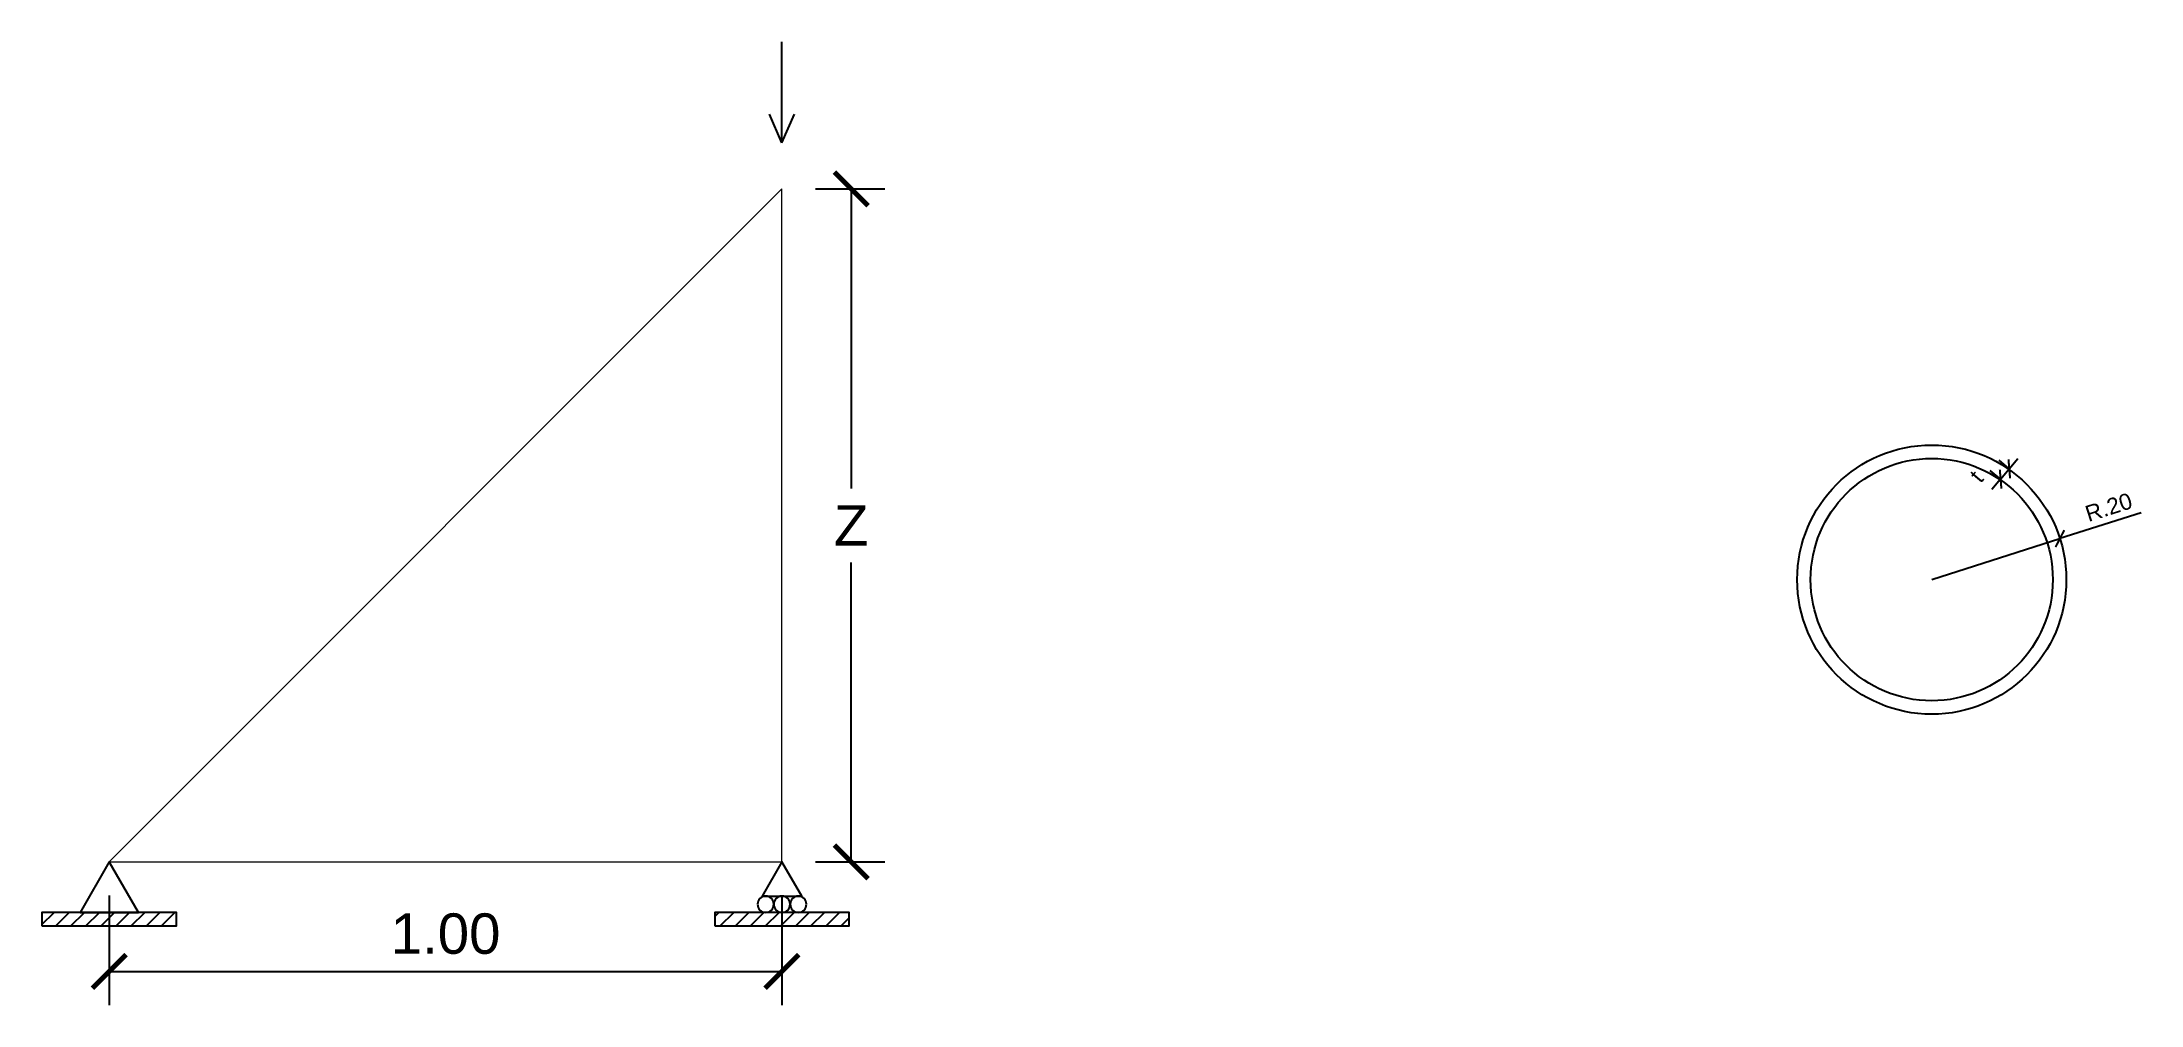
# Model space of a CAD drawing. Header units: millimetres. Extents: x 1436.7 to 1493.3, y 1221.9 to 1248.3.
# Drawn here: x 1436.748 to 1439.869, y 1245.551 to 1246.982 of the extents above; entities that cross this region are included whole.
import ezdxf

# ---------------------------------------------------------------- set-up
doc = ezdxf.new("R2010")
doc.units = ezdxf.units.MM
doc.layers.add('1', color=1, linetype='Continuous', lineweight=5)
for name, color, linetype in [('ACHURADO', 8, 'Continuous'), ('COTAS', 7, 'Continuous'), ('TEXTO_TITULO', 3, 'Continuous')]:
    doc.layers.add(name, color=color, linetype=linetype)
doc.styles.add('ROMANS', font='arial.ttf')
doc.dimstyles.new('CORTE-50m', dxfattribs={"dimscale": 0.5, "dimtxt": 0.12, "dimasz": 0.1, "dimexe": 0.1, "dimexo": 0.1, "dimgap": 0.05, "dimtad": 1, "dimtih": 1, "dimtoh": 1, "dimzin": 4, "dimdsep": 46, "dimtxsty": 'ROMANS', "dimblk": 'ARCHTICK', "dimcen": -0.5, "dimclrd": 8, "dimclre": 8, "dimclrt": 2, "dimadec": 0, "dimazin": 0, "dimtfac": 1, "dimtix": 1, "dimtmove": 2, "dimatfit": 3, "dimfxl": 1, "dimtolj": 1, "dimtzin": 0, "dimarcsym": 0})
doc.dimstyles.new('PLANTA-20m', dxfattribs={"dimscale": 0.2, "dimtxt": 0.12, "dimasz": 0.1, "dimexe": 0.1, "dimexo": 0.1, "dimgap": 0.05, "dimtad": 1, "dimzin": 4, "dimdsep": 46, "dimtxsty": 'ROMANS', "dimblk": 'ARCHTICK', "dimcen": 0.1, "dimclrd": 8, "dimclre": 8, "dimclrt": 2, "dimadec": 0, "dimazin": 0, "dimtfac": 1, "dimtix": 1, "dimtmove": 1, "dimatfit": 3, "dimfxl": 1, "dimlwd": -1, "dimlwe": -1, "dimarcsym": 0})
doc.dimstyles.new('PLANTA-50m', dxfattribs={"dimscale": 0.5, "dimtxt": 0.12, "dimasz": 0.1, "dimexe": 0.1, "dimexo": 0.1, "dimgap": 0.05, "dimtad": 1, "dimzin": 4, "dimdsep": 46, "dimtxsty": 'ROMANS', "dimblk": 'ARCHTICK', "dimcen": 0.1, "dimclrd": 8, "dimclre": 8, "dimclrt": 2, "dimadec": 0, "dimazin": 0, "dimtfac": 1, "dimtix": 1, "dimtmove": 1, "dimatfit": 3, "dimfxl": 1, "dimlwd": -1, "dimlwe": -1, "dimarcsym": 0})

msp = doc.modelspace()

# ---------------------------------------------------------------- blocks, each defined once
blk = doc.blocks.new('_ARCHTICK')
at = {"color": 0, "linetype": 'ByBlock', "const_width": 0.15}
blk.add_lwpolyline([(-0.5, -0.5), (0.5, 0.5)], dxfattribs=at)
blk = doc.blocks.new('*D50')
at = {"layer": 'COTAS', "color": 8, "transparency": 16777216}
for p, q in [((1436.8484, 1245.7141), (1436.8484, 1245.5514)), ((1437.8484, 1245.7141), (1437.8484, 1245.5514)), ((1436.8484, 1245.6014), (1437.8484, 1245.6014))]:
    blk.add_line(p, q, dxfattribs=at)
at = {"layer": 'Defpoints', "color": 0, "transparency": 16777216}
for p in [(1436.8484, 1245.7641), (1437.8484, 1245.7641), (1437.8484, 1245.6014)]:
    blk.add_point(p, dxfattribs=at)
at = {"layer": 'COTAS', "color": 8, "transparency": 16777216, "xscale": 0.05, "yscale": 0.05, "zscale": 0.05, "rotation": 180}
blk.add_blockref('_ARCHTICK', (1436.8484, 1245.6014), dxfattribs=at)
at = {"layer": 'COTAS', "color": 8, "transparency": 16777216, "xscale": 0.05, "yscale": 0.05, "zscale": 0.05}
blk.add_blockref('_ARCHTICK', (1437.8484, 1245.6014), dxfattribs=at)
at = {"layer": 'COTAS', "color": 2, "transparency": 16777216, "insert": (1437.3484, 1245.6571), "char_height": 0.06, "attachment_point": 5, "style": 'ROMANS'}
blk.add_mtext('1.00', dxfattribs=at)
blk = doc.blocks.new('*D51')
at = {"layer": 'COTAS', "color": 8, "lineweight": -2, "transparency": 16777216}
for p, q in [((1437.8984, 1246.7641), (1438.0013, 1246.7641)), ((1437.9513, 1246.7641), (1437.9513, 1246.3191)), ((1437.9513, 1245.7641), (1437.9513, 1246.2091)), ((1437.8984, 1245.7641), (1438.0013, 1245.7641))]:
    blk.add_line(p, q, dxfattribs=at)
at = {"layer": 'Defpoints', "color": 0, "transparency": 16777216}
for p in [(1437.8484, 1246.7641), (1437.9513, 1246.7641), (1437.8484, 1245.7641)]:
    blk.add_point(p, dxfattribs=at)
at = {"layer": 'COTAS', "color": 8, "lineweight": -2, "transparency": 16777216, "xscale": 0.05, "yscale": 0.05, "zscale": 0.05}
for p, rotation in [((1437.9513, 1246.7641), 90), ((1437.9513, 1245.7641), 270)]:
    blk.add_blockref('_ARCHTICK', p, dxfattribs=dict(at, rotation=rotation))
at = {"layer": 'COTAS', "color": 2, "transparency": 16777216, "insert": (1437.9513, 1246.2641), "char_height": 0.06, "attachment_point": 5, "style": 'ROMANS'}
blk.add_mtext('\\A1;Z', dxfattribs=at)
blk = doc.blocks.new('*D52')
at = {"layer": 'COTAS', "color": 8, "transparency": 16777216}
for p in [(1439.8686, 1246.2829), (1439.5575, 1246.1835)]:
    blk.add_line(p, (1439.748, 1246.2444), dxfattribs=at)
at = {"layer": 'Defpoints', "color": 0, "transparency": 16777216}
for p in [(1439.748, 1246.2444), (1439.5575, 1246.1835)]:
    blk.add_point(p, dxfattribs=at)
at = {"layer": 'COTAS', "color": 8, "transparency": 16777216, "xscale": 0.02, "yscale": 0.02, "zscale": 0.02, "rotation": 197.7164701309908}
blk.add_blockref('_ARCHTICK', (1439.748, 1246.2444), dxfattribs=at)
at = {"layer": 'COTAS', "color": 2, "transparency": 16777216, "insert": (1439.8206, 1246.291), "char_height": 0.024, "attachment_point": 5, "rotation": 17.7165, "style": 'ROMANS'}
blk.add_mtext('R.20', dxfattribs=at)
blk = doc.blocks.new('*D53')
at = {"layer": 'COTAS', "color": 8, "transparency": 16777216}
for p, q in [((1439.6714, 1246.3491), (1439.6575, 1246.3609)), ((1439.6728, 1246.348), (1439.6857, 1246.3633)), ((1439.6585, 1246.3339), (1439.6446, 1246.3456)), ((1439.6599, 1246.3327), (1439.647, 1246.3175)), ((1439.6599, 1246.3327), (1439.6728, 1246.348))]:
    blk.add_line(p, q, dxfattribs=at)
at = {"layer": 'Defpoints', "color": 0, "transparency": 16777216}
for p in [(1439.6728, 1246.348), (1439.6738, 1246.321), (1439.6867, 1246.3362)]:
    blk.add_point(p, dxfattribs=at)
at = {"layer": 'COTAS', "color": 8, "transparency": 16777216, "xscale": 0.02, "yscale": 0.02, "zscale": 0.02}
for p, rotation in [((1439.6728, 1246.348), 229.7663576875236), ((1439.6599, 1246.3327), 49.76635768752356)]:
    blk.add_blockref('_ARCHTICK', p, dxfattribs=dict(at, rotation=rotation))
at = {"layer": 'COTAS', "color": 2, "transparency": 16777216, "insert": (1439.624, 1246.3367), "char_height": 0.024, "attachment_point": 5, "rotation": 49.7664, "style": 'ROMANS'}
blk.add_mtext('t', dxfattribs=at)

# ---------------------------------------------------------------- dimensions: what is measured, and where the dimension line sits
at = {"layer": 'COTAS'}
dim = msp.add_linear_dim(base=(1437.9513, 1246.7641), p1=(1437.8484, 1245.7641), p2=(1437.8484, 1246.7641), angle=90, text='Z', dimstyle='CORTE-50m', dxfattribs=at)
dim.commit()
dim.dimension.update_dxf_attribs({"geometry": '*D51', "text_midpoint": (1437.9513, 1246.2641)})
dim = msp.add_linear_dim(base=(1439.6728, 1246.348), p1=(1439.6738, 1246.321), p2=(1439.6867, 1246.3362), angle=49.7664, text='t', dimstyle='PLANTA-20m', dxfattribs=at)
dim.commit()
dim.dimension.update_dxf_attribs({"geometry": '*D53', "text_midpoint": (1439.6409, 1246.3224), "dimtype": 161})
dim = msp.add_radius_dim(center=(1439.5575, 1246.1835), mpoint=(1439.748, 1246.2444), dimstyle='PLANTA-20m', dxfattribs=at)
dim.commit()
dim.dimension.update_dxf_attribs({"geometry": '*D52', "text_midpoint": (1439.8206, 1246.291)})
dim = msp.add_linear_dim(base=(1437.8484, 1245.6014), p1=(1436.8484, 1245.7641), p2=(1437.8484, 1245.7641), dimstyle='PLANTA-50m', dxfattribs=at)
dim.commit()
dim.dimension.update_dxf_attribs({"geometry": '*D50', "text_midpoint": (1437.3484, 1245.6571)})

# ---------------------------------------------------------------- hatches: boundary and pattern name
at = {"layer": 'ACHURADO'}
h = msp.add_hatch(dxfattribs=at)
h.set_pattern_fill('ANSI31', color=256, scale=0.005)
h.paths.add_polyline_path([(1436.7484, 1245.6691), (1436.9484, 1245.6691), (1436.9484, 1245.6891), (1436.7484, 1245.6891)])
h = msp.add_hatch(dxfattribs=at)
h.set_pattern_fill('ANSI31', color=256, scale=0.005)
h.paths.add_polyline_path([(1437.7484, 1245.6691), (1437.9484, 1245.6691), (1437.9484, 1245.6891), (1437.7484, 1245.6891)])

# ---------------------------------------------------------------- linework, layer by layer
for radius in [0.2, 0.18]:
    msp.add_circle((1439.5575, 1246.1835), radius)
at = {"layer": '1'}
for p, q in [((1437.8484, 1246.7641), (1436.8484, 1245.7641)), ((1437.8484, 1245.7641), (1437.8484, 1246.7641)), ((1436.8484, 1245.7641), (1437.8484, 1245.7641))]:
    msp.add_line(p, q, dxfattribs=at)
at = {"layer": 'ACHURADO'}
for points in [[(1436.8484, 1245.7641), (1436.8051, 1245.6891), (1436.8917, 1245.6891)], [(1437.8484, 1245.7641), (1437.8191, 1245.7132), (1437.8778, 1245.7132)], [(1436.7484, 1245.6691), (1436.9484, 1245.6691), (1436.9484, 1245.6891), (1436.7484, 1245.6891)], [(1437.7484, 1245.6691), (1437.9484, 1245.6691), (1437.9484, 1245.6891), (1437.7484, 1245.6891)]]:
    msp.add_lwpolyline(points, close=True, dxfattribs=at)
for centre, start, end in [((1437.8242, 1245.7011), 0, 180), ((1437.8242, 1245.7011), 180, 0), ((1437.8484, 1245.7011), 0, 180), ((1437.8484, 1245.7011), 180, 360), ((1437.8727, 1245.7011), 0, 180), ((1437.8727, 1245.7011), 180, 0)]:
    msp.add_arc(centre, 0.0121, start, end, dxfattribs=at)
for p in [(1437.8363, 1245.7011), (1437.8606, 1245.7011)]:
    msp.add_point(p, dxfattribs=at)
at = {"layer": 'TEXTO_TITULO'}
for points in [[(1437.8484, 1246.8325), (1437.8484, 1246.9824)], [(1437.8484, 1246.8325), (1437.8301, 1246.8752)], [(1437.8484, 1246.8325), (1437.8668, 1246.8752)]]:
    msp.add_lwpolyline(points, dxfattribs=at)

msp.set_redraw_order([(e.dxf.handle, doc.entitydb.next_handle()) for e in msp.query("TEXT MTEXT ATTDEF DIMENSION ARC_DIMENSION")])  # texts and dimensions are drawn at this point

doc.saveas('drawing.dxf')
